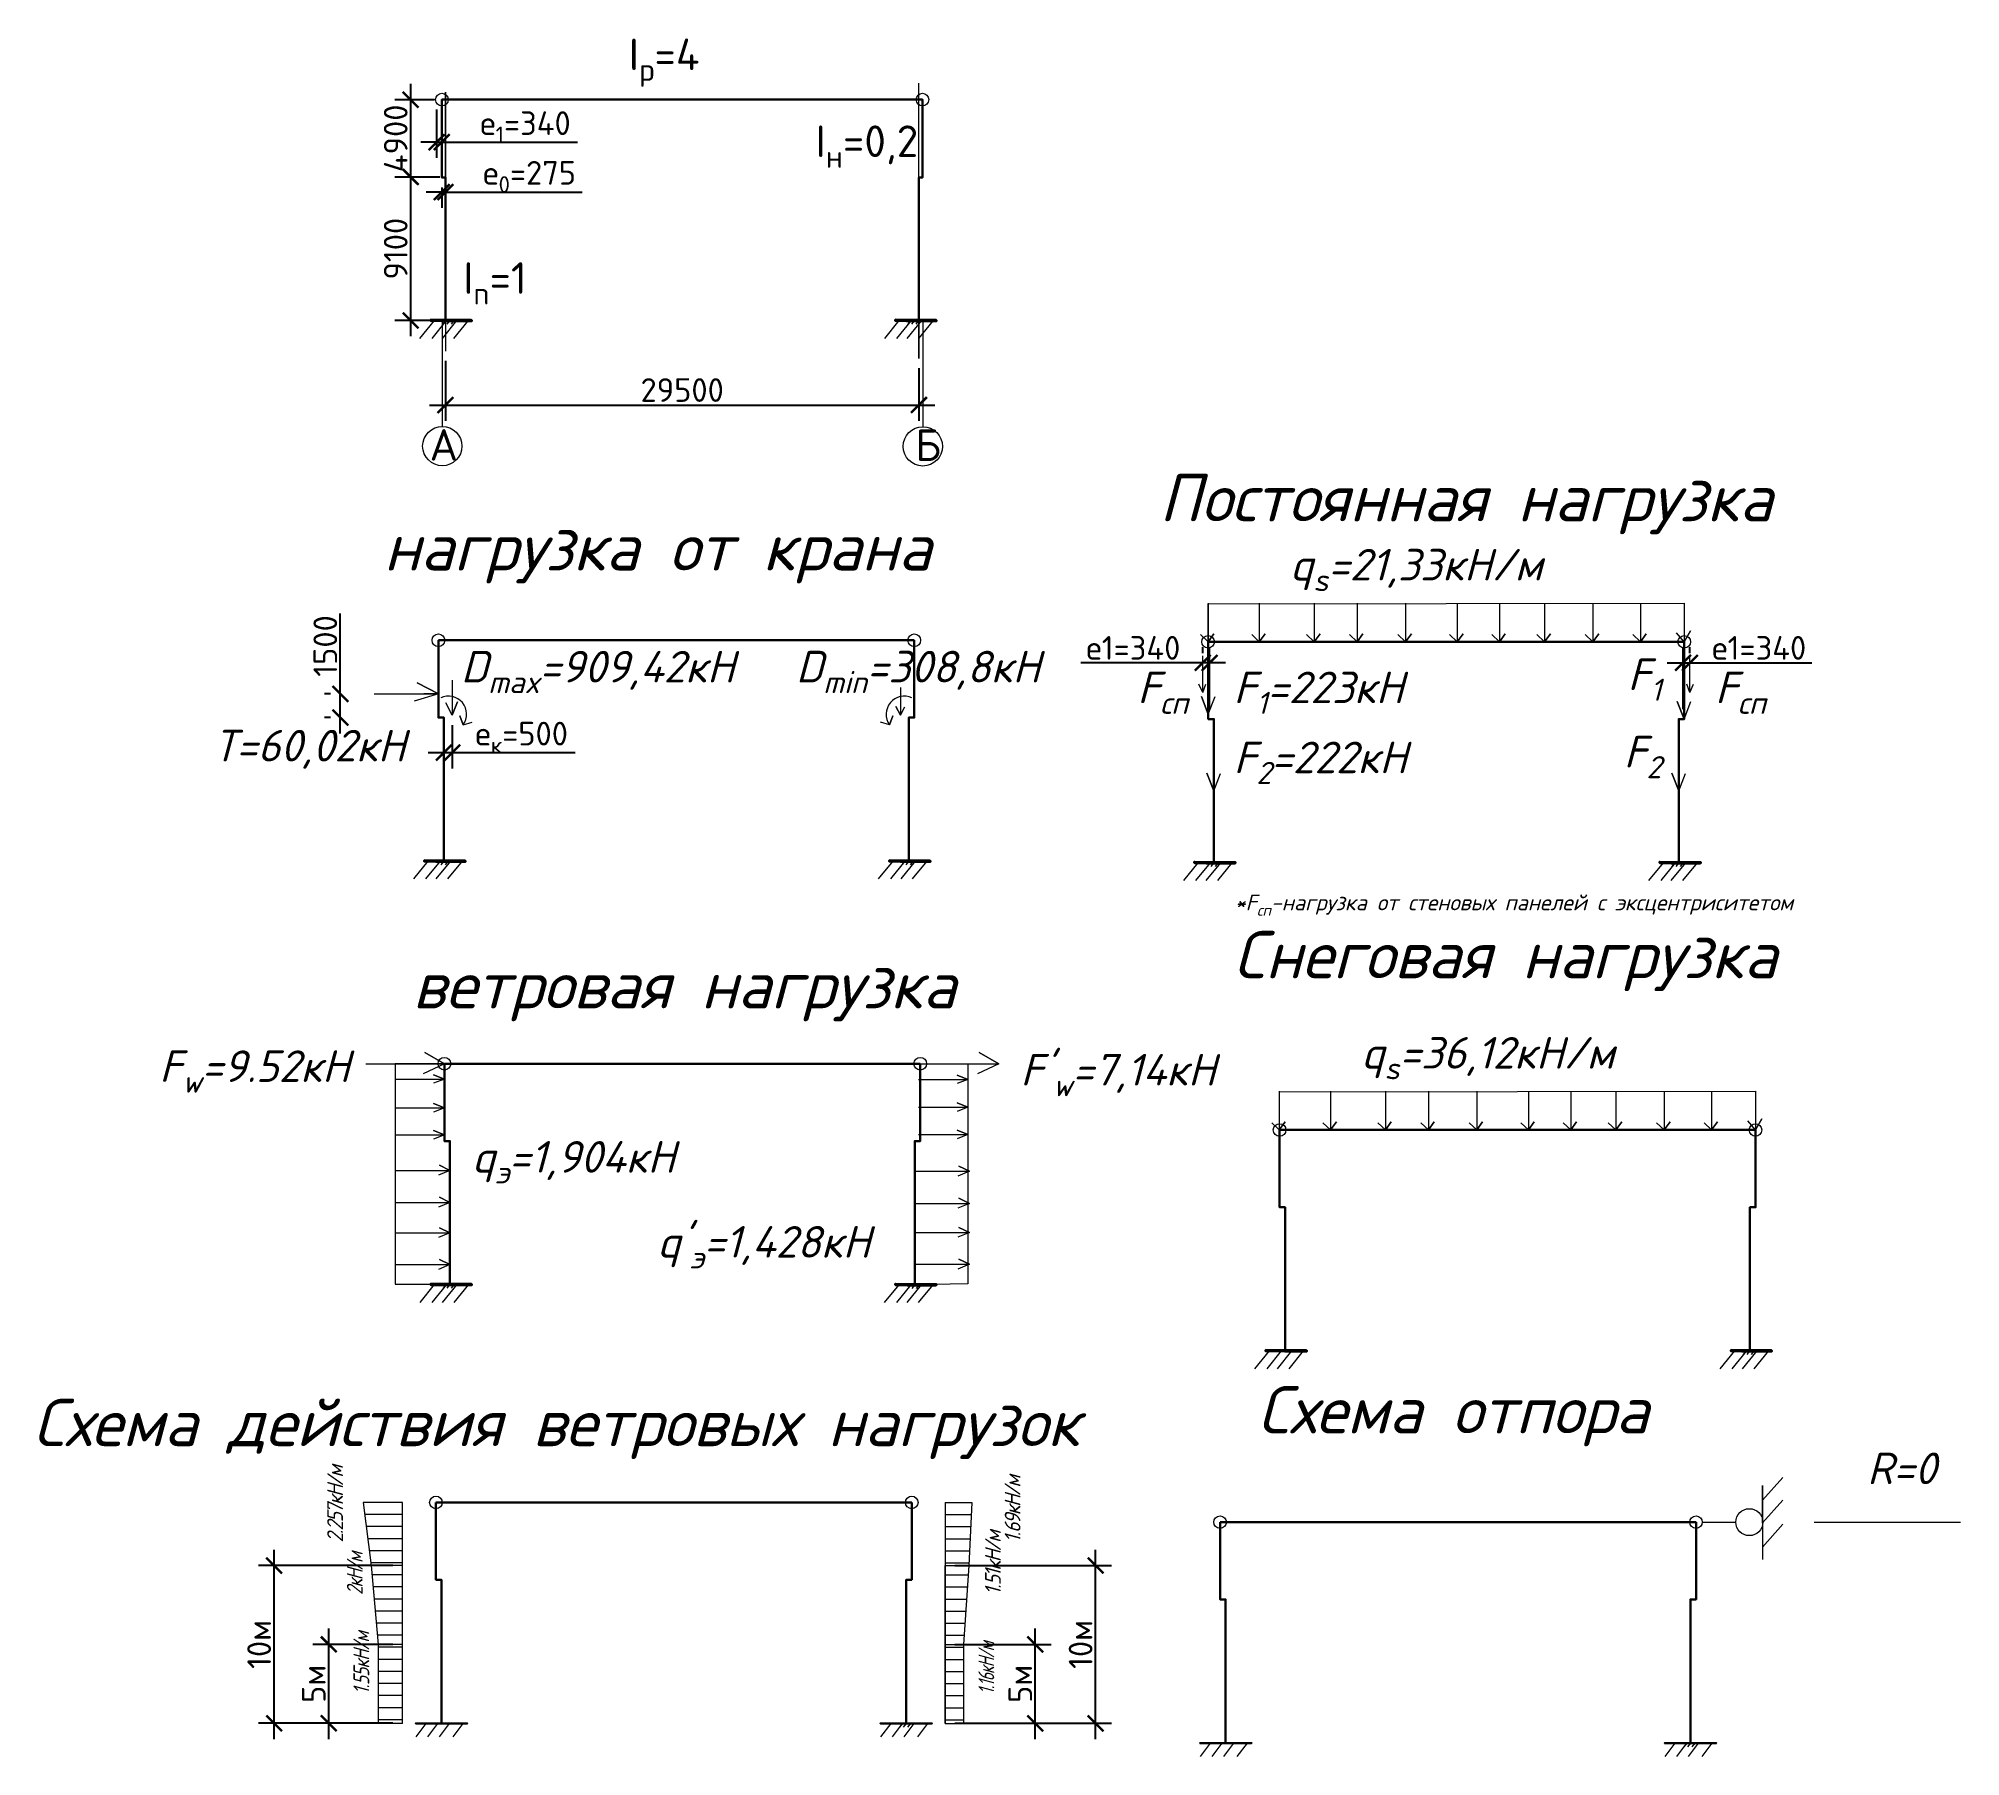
# Paper-space layout 'Лист2' of a CAD drawing. Header units: millimetres. Extents: x 156 to 620, y 8 to 344.
# Drawn here: x 156.2 to 277.9, y 7.8 to 116.6 of the extents above; entities that cross this region are included whole.
import ezdxf

# ---------------------------------------------------------------- set-up
doc = ezdxf.new("R2010")
doc.units = ezdxf.units.MM
doc.header["$LTSCALE"] = 0.5
doc.layers.add('размеры', color=7, linetype='Continuous')
for name, color, linetype, lineweight in [('ТОЛСТЫЕ', 1, 'Continuous', 50), ('ТОЛСТЫЕ3', 7, 'Continuous', 30), ('ТОНКИЕе', 7, 'Continuous', 5)]:
    doc.layers.add(name, color=color, linetype=linetype, lineweight=lineweight)
doc.styles.add('ГОСТ', font='isocpeur.ttf', dxfattribs={"height": 10})
doc.styles.add('Наклонный 5', font='isocpeur.ttf', dxfattribs={"oblique": 15, "height": 7})
doc.dimstyles.new('1.5', dxfattribs={"dimtxt": 1.5, "dimasz": 1, "dimexe": 1, "dimexo": 0.625, "dimgap": 0.2, "dimtad": 1, "dimdec": 0, "dimlfac": 100, "dimdsep": 46, "dimtxsty": 'ГОСТ', "dimblk1": 'ARCHTICK', "dimblk2": 'ARCHTICK', "dimsah": 1, "dimcen": 0, "dimdle": 1, "dimadec": 0, "dimazin": 0, "dimtfac": 0.75, "dimtdec": 0, "dimtmove": 0, "dimatfit": 3, "dimldrblk": 'ARCHTICK', "dimfxl": 1, "dimtolj": 1, "dimtzin": 0, "dimarcsym": 0})

psp = doc.layouts.new('Лист2')

# ---------------------------------------------------------------- texts
at = {"layer": 'ТОЛСТЫЕ', "color": 0, "char_height": 3, "attachment_point": 1, "style": 'Наклонный 5'}
for s, width, insert in [('Постоянная нагрузка', 55.97315, (227.162, 89.036)), (' нагрузка от крана', 55.97315, (176.125, 85.922)), ('Снеговая нагрузка', 55.97315, (231.871, 60.079)), (' ветровая нагрузка ', 81.23958, (177.945, 58.168)), (' Схема действия ветровых нагрузок', 81.23958, (153.903, 30.425)), ('Схема отпора', 81.23958, (233.396, 31.234))]:
    psp.add_mtext_dynamic_manual_height_columns(s, width=width, gutter_width=35, heights=[0], dxfattribs=dict(at, insert=insert))
at = {"layer": 'ТОНКИЕе', "color": 0, "lineweight": 0, "char_height": 2, "attachment_point": 1, "style": 'Наклонный 5'}
for s, width, insert in [('\\A1;{\\Q0;I\\H0.7x;\\S^ р;\\H1.42857x;=4}', 4.56492, (193.556, 116.637)), ('\\A1;{\\Q0;I\\H0.7x;\\S^ н;\\H1.42857x;=0,2}', 4.56492, (205.39, 111.131)), ('\\A1;{\\Q0;I\\H0.7x;\\S^ n;\\H1.42857x;=1}', 4.56492, (183.074, 102.46)), ('{\\Q0;А}', 0.65528, (180.935, 91.886)), ('{\\Q0;Б}', 0.65528, (211.701, 91.87))]:
    psp.add_mtext_dynamic_manual_height_columns(s, width=width, gutter_width=35, heights=[0], dxfattribs=dict(at, insert=insert))
at = {"layer": 'ТОНКИЕе', "color": 0, "style": 'Наклонный 5'}
for s, width, insert, char_height, attachment_point in [('\\A1;q{\\H0.7x;\\S^ s;}=21,33кН/м', 2.04333, (235.43, 84.293), 2, 1), ('\\A1;D{\\H0.7x;\\S^ max;}=909,42кН', 2.04333, (182.922, 77.829), 2, 1), ('\\A1;D{\\H0.7x;\\S^ min;}=308,8кН', 2.04333, (204.149, 77.832), 2, 1), ('\\A1;F{\\H0.7x;\\S^ 1;}', 2.04333, (256.841, 77.347), 2, 1), ('\\A1;F{\\H0.7x;\\S^ сп;}', 2.04333, (225.779, 76.515), 2, 1), ('\\A1;F{\\H0.7x;\\S^ 1;}=223кН', 2.04333, (231.876, 76.515), 2, 1), ('\\A1;F{\\H0.7x;\\S^ сп;}', 2.04333, (265.595, 76.515), 2, 3), ('\\A1;Т=60,02кН', 2.04333, (167.262, 72.823), 2, 1), ('\\A1;F{\\H0.7x;\\S^ 2;}=222кН', 2.04333, (231.876, 72.077), 2, 1), ('\\A1;F{\\H0.7x;\\S^ 2;}', 2.04333, (256.595, 72.439), 2, 1), ('\\A1;*F{\\H0.7x;\\S^ сп;}-нагрузка от стеновых панелей с эксцентриситетом', 47.00882, (231.953, 62.385), 1, 1), ('\\A1;F{\\H0.7x;\\S^ w;}=9.52кН', 2.04333, (163.814, 52.51), 2, 1), ("\\A1;F'{\\H0.7x;\\S^ w;}=7,14кН", 2.04333, (218.371, 52.283), 2, 1), ('\\A1;q{\\H0.7x;\\S^ s;}=36,12кН/м', 2.04333, (239.946, 53.356), 2, 1), ('\\A1;q{\\H0.7x;\\S^ э;}=1,904кН', 2.04333, (183.605, 46.762), 2, 1), ("\\A1;q'{\\H0.7x;\\S^ э;}=1,428кН", 2.04333, (195.344, 41.376), 2, 1), ('\\A1;R=0', 9.73447, (272.008, 27.018), 2, 1)]:
    psp.add_mtext_dynamic_manual_height_columns(s, width=width, gutter_width=35, heights=[0], dxfattribs=dict(at, insert=insert, char_height=char_height, attachment_point=attachment_point))
at = {"layer": 'ТОНКИЕе', "color": 0, "lineweight": 0, "char_height": 1, "rotation": 90, "style": 'Наклонный 5'}
for s, width, insert, attachment_point in [('\\pxt1;{\\W0.9;\\T0.85;2.257кН/м}', 2.90832, (174.449, 21.323), 1), ('\\pxt1;{\\W0.9;\\T0.85;1.69кН/м}', 2.90832, (218.372, 21.323), 7), ('{\\W0.9;\\T0.8;1.51кН/м}', 2.90832, (217.126, 18.002), 7), ('{\\W0.8;\\T0.8;2кН/м}', 2.90832, (175.695, 18.002), 1), ('{\\W0.8;\\T0.9;1.55кН/м}', 5.15501, (176.113, 11.709), 1), ('{\\W0.7;\\T0.9;1.16кН/м}', 2.90832, (216.708, 11.709), 7)]:
    psp.add_mtext_dynamic_manual_height_columns(s, width=width, gutter_width=35, heights=[0], dxfattribs=dict(at, insert=insert, attachment_point=attachment_point))

# ---------------------------------------------------------------- blocks, each defined once
blk = doc.blocks.new('_ArchTick')
at = {"color": 0, "linetype": 'ByBlock', "const_width": 0.15}
blk.add_lwpolyline([(-0.5, -0.5), (0.5, 0.5)], dxfattribs=at)
blk = doc.blocks.new('*D637')
at = {"layer": 'Defpoints', "color": 0, "lineweight": 0, "transparency": 16777216}
for p in [(181.94, 96.83), (211.94, 96.37), (211.94, 93.41)]:
    blk.add_point(p, dxfattribs=at)
at = {"layer": 'размеры', "color": 0, "lineweight": -2, "transparency": 16777216}
for p, q in [((181.94, 96.21), (181.94, 92.41)), ((211.94, 95.74), (211.94, 92.41)), ((180.94, 93.41), (212.94, 93.41))]:
    blk.add_line(p, q, dxfattribs=at)
at = {"layer": 'размеры', "color": 0, "lineweight": -2, "transparency": 16777216, "rotation": 180}
blk.add_blockref('_ArchTick', (181.94, 93.41), dxfattribs=at)
at = {"layer": 'размеры', "color": 0, "lineweight": -2, "transparency": 16777216}
blk.add_blockref('_ArchTick', (211.94, 93.41), dxfattribs=at)
at = {"layer": 'размеры', "color": 0, "transparency": 16777216, "insert": (196.94, 94.36), "char_height": 1.5, "attachment_point": 5, "style": 'ГОСТ'}
blk.add_mtext('\\A1;29500', dxfattribs=at)
blk = doc.blocks.new('*D635')
at = {"layer": 'Defpoints', "color": 0, "lineweight": 0, "transparency": 16777216}
for p in [(179.74, 107.86), (182.21, 107.86), (182.21, 98.77)]:
    blk.add_point(p, dxfattribs=at)
at = {"layer": 'размеры', "color": 0, "lineweight": -2, "transparency": 16777216}
for p, q in [((179.74, 97.77), (179.74, 108.86)), ((181.59, 107.86), (178.74, 107.86)), ((181.59, 98.77), (178.74, 98.77))]:
    blk.add_line(p, q, dxfattribs=at)
for p, rotation in [((179.74, 107.86), 90), ((179.74, 98.77), 270)]:
    blk.add_blockref('_ArchTick', p, dxfattribs=dict(at, rotation=rotation))
at = {"layer": 'размеры', "color": 0, "transparency": 16777216, "insert": (178.79, 103.32), "char_height": 1.5, "attachment_point": 5, "rotation": 90, "style": 'ГОСТ'}
blk.add_mtext('\\A1;9100', dxfattribs=at)
blk = doc.blocks.new('*D638')
at = {"layer": 'Defpoints', "color": 0, "lineweight": 0, "transparency": 16777216}
for p in [(179.74, 112.76), (181.86, 112.76), (179.74, 107.86)]:
    blk.add_point(p, dxfattribs=at)
at = {"layer": 'размеры', "color": 0, "lineweight": -2, "transparency": 16777216}
for p, q in [((179.74, 106.86), (179.74, 113.76)), ((181.24, 112.76), (178.74, 112.76)), ((179.11, 107.86), (178.74, 107.86))]:
    blk.add_line(p, q, dxfattribs=at)
for p, rotation in [((179.74, 112.76), 90), ((179.74, 107.86), 270)]:
    blk.add_blockref('_ArchTick', p, dxfattribs=dict(at, rotation=rotation))
at = {"layer": 'размеры', "color": 0, "transparency": 16777216, "insert": (178.79, 110.31), "char_height": 1.5, "attachment_point": 5, "rotation": 90, "style": 'ГОСТ'}
blk.add_mtext('\\A1;4900', dxfattribs=at)
blk = doc.blocks.new('*D639')
at = {"layer": 'Defpoints', "color": 0, "lineweight": 0, "transparency": 16777216}
for p in [(181.71, 107.82), (181.94, 107.82), (181.94, 106.91)]:
    blk.add_point(p, dxfattribs=at)
at = {"layer": 'размеры', "color": 0, "lineweight": -2, "transparency": 16777216}
for p, q in [((181.71, 107.2), (181.71, 105.91)), ((181.94, 107.2), (181.94, 105.91)), ((181.71, 106.91), (180.71, 106.91)), ((181.71, 106.91), (181.94, 106.91)), ((181.94, 106.91), (190.6, 106.91))]:
    blk.add_line(p, q, dxfattribs=at)
blk.add_blockref('_ArchTick', (181.71, 106.91), dxfattribs=at)
at = {"layer": 'размеры', "color": 0, "lineweight": -2, "transparency": 16777216, "rotation": 180}
blk.add_blockref('_ArchTick', (181.94, 106.91), dxfattribs=at)
at = {"layer": 'размеры', "color": 0, "lineweight": 0, "transparency": 16777216, "insert": (187.27, 107.87), "char_height": 1.5, "attachment_point": 5, "style": 'ГОСТ'}
blk.add_mtext('\\A1;е{\\H0.7x;\\S^ 0;}=275', dxfattribs=at)
blk = doc.blocks.new('*D640')
at = {"layer": 'Defpoints', "color": 0, "transparency": 16777216}
for p in [(181.38, 112.76), (181.71, 112.76), (181.38, 110.07)]:
    blk.add_point(p, dxfattribs=at)
at = {"layer": 'размеры', "color": 0, "lineweight": -2, "transparency": 16777216}
for p, q in [((181.38, 112.14), (181.38, 109.07)), ((181.71, 112.14), (181.71, 109.07)), ((181.38, 110.07), (180.38, 110.07)), ((181.38, 110.07), (181.71, 110.07)), ((181.71, 110.07), (190.31, 110.07))]:
    blk.add_line(p, q, dxfattribs=at)
blk.add_blockref('_ArchTick', (181.38, 110.07), dxfattribs=at)
at = {"layer": 'размеры', "color": 0, "lineweight": -2, "transparency": 16777216, "rotation": 180}
blk.add_blockref('_ArchTick', (181.71, 110.07), dxfattribs=at)
at = {"layer": 'размеры', "color": 0, "lineweight": 0, "transparency": 16777216, "insert": (187.01, 111.02), "char_height": 1.5, "attachment_point": 5, "style": 'ГОСТ'}
blk.add_mtext('\\A1;е{\\H0.7x;\\S^ 1;}=340', dxfattribs=at)
blk = doc.blocks.new('*D636')
at = {"layer": 'Defpoints', "color": 0, "lineweight": 0, "transparency": 16777216}
for p in [(175.28, 75.1), (175.28, 75.1), (175.28, 73.6)]:
    blk.add_point(p, dxfattribs=at)
at = {"layer": 'размеры', "color": 0, "lineweight": -2, "transparency": 16777216}
for p, q in [((175.28, 75.1), (175.28, 80.19)), ((174.65, 75.1), (174.28, 75.1)), ((175.28, 72.6), (175.28, 75.1)), ((174.65, 73.6), (174.28, 73.6))]:
    blk.add_line(p, q, dxfattribs=at)
for p, rotation in [((175.28, 75.1), 90), ((175.28, 73.6), 270)]:
    blk.add_blockref('_ArchTick', p, dxfattribs=dict(at, rotation=rotation))
at = {"layer": 'размеры', "color": 0, "lineweight": 0, "transparency": 16777216, "insert": (174.33, 78.14), "char_height": 1.5, "attachment_point": 5, "rotation": 90, "style": 'ГОСТ'}
blk.add_mtext('\\A1;1500', dxfattribs=at)
blk = doc.blocks.new('*D641')
at = {"layer": 'Defpoints', "color": 0, "lineweight": 0, "transparency": 16777216}
for p in [(181.84, 73.6), (182.37, 73.74), (182.37, 71.38)]:
    blk.add_point(p, dxfattribs=at)
at = {"layer": 'размеры', "color": 0, "lineweight": -2, "transparency": 16777216}
for p, q in [((182.37, 73.12), (182.37, 70.38)), ((181.84, 72.98), (181.84, 70.38)), ((180.84, 71.38), (182.37, 71.38)), ((182.37, 71.38), (190.17, 71.38))]:
    blk.add_line(p, q, dxfattribs=at)
at = {"layer": 'размеры', "color": 0, "lineweight": -2, "transparency": 16777216, "rotation": 180}
blk.add_blockref('_ArchTick', (181.84, 71.38), dxfattribs=at)
at = {"layer": 'размеры', "color": 0, "lineweight": -2, "transparency": 16777216}
blk.add_blockref('_ArchTick', (182.37, 71.38), dxfattribs=at)
at = {"layer": 'размеры', "color": 0, "lineweight": 0, "transparency": 16777216, "insert": (186.77, 72.33), "char_height": 1.5, "attachment_point": 5, "style": 'ГОСТ'}
blk.add_mtext('\\A1;е{\\H0.7x;\\S^ к;}=500', dxfattribs=at)
blk = doc.blocks.new('*D642')
at = {"layer": 'Defpoints', "color": 0, "lineweight": 0, "transparency": 16777216}
for p in [(174.55, 14.86), (179.23, 14.86), (179.23, 9.86)]:
    blk.add_point(p, dxfattribs=at)
at = {"layer": 'размеры', "color": 0, "lineweight": -2, "transparency": 16777216}
for p, q in [((174.55, 8.86), (174.55, 15.86)), ((178.6, 14.86), (173.55, 14.86)), ((178.6, 9.86), (173.55, 9.86))]:
    blk.add_line(p, q, dxfattribs=at)
for p, rotation in [((174.55, 14.86), 90), ((174.55, 9.86), 270)]:
    blk.add_blockref('_ArchTick', p, dxfattribs=dict(at, rotation=rotation))
at = {"layer": 'размеры', "color": 0, "lineweight": 0, "transparency": 16777216, "insert": (173.6, 12.36), "char_height": 1.5, "attachment_point": 5, "rotation": 90, "style": 'ГОСТ'}
blk.add_mtext('\\A1;5м', dxfattribs=at)
blk = doc.blocks.new('*D643')
at = {"layer": 'Defpoints', "color": 0, "lineweight": 0, "transparency": 16777216}
for p in [(171.09, 19.86), (179.23, 19.86), (179.23, 9.86)]:
    blk.add_point(p, dxfattribs=at)
at = {"layer": 'размеры', "color": 0, "lineweight": -2, "transparency": 16777216}
for p, q in [((171.09, 8.86), (171.09, 20.86)), ((178.6, 19.86), (170.09, 19.86)), ((178.6, 9.86), (170.09, 9.86))]:
    blk.add_line(p, q, dxfattribs=at)
for p, rotation in [((171.09, 19.86), 90), ((171.09, 9.86), 270)]:
    blk.add_blockref('_ArchTick', p, dxfattribs=dict(at, rotation=rotation))
at = {"layer": 'размеры', "color": 0, "lineweight": 0, "transparency": 16777216, "insert": (170.14, 14.86), "char_height": 1.5, "attachment_point": 5, "rotation": 90, "style": 'ГОСТ'}
blk.add_mtext('\\A1;10м', dxfattribs=at)
blk = doc.blocks.new('*D644')
at = {"layer": 'Defpoints', "color": 0, "lineweight": 0, "transparency": 16777216}
for p in [(213.59, 14.86), (219.31, 14.86), (213.59, 9.86)]:
    blk.add_point(p, dxfattribs=at)
at = {"layer": 'размеры', "color": 0, "lineweight": -2, "transparency": 16777216}
for p, q in [((219.31, 8.86), (219.31, 15.86)), ((214.22, 14.86), (220.31, 14.86)), ((214.22, 9.86), (220.31, 9.86))]:
    blk.add_line(p, q, dxfattribs=at)
for p, rotation in [((219.31, 14.86), 90), ((219.31, 9.86), 270)]:
    blk.add_blockref('_ArchTick', p, dxfattribs=dict(at, rotation=rotation))
at = {"layer": 'размеры', "color": 0, "lineweight": 0, "transparency": 16777216, "insert": (218.36, 12.36), "char_height": 1.5, "attachment_point": 5, "rotation": 90, "style": 'ГОСТ'}
blk.add_mtext('\\A1;5м', dxfattribs=at)
blk = doc.blocks.new('*D645')
at = {"layer": 'Defpoints', "color": 0, "lineweight": 0, "transparency": 16777216}
for p in [(213.59, 19.86), (223.13, 19.86), (213.59, 9.86)]:
    blk.add_point(p, dxfattribs=at)
at = {"layer": 'размеры', "color": 0, "lineweight": -2, "transparency": 16777216}
for p, q in [((223.13, 8.86), (223.13, 20.86)), ((214.22, 19.86), (224.13, 19.86)), ((214.22, 9.86), (224.13, 9.86))]:
    blk.add_line(p, q, dxfattribs=at)
for p, rotation in [((223.13, 19.86), 90), ((223.13, 9.86), 270)]:
    blk.add_blockref('_ArchTick', p, dxfattribs=dict(at, rotation=rotation))
at = {"layer": 'размеры', "color": 0, "lineweight": 0, "transparency": 16777216, "insert": (222.18, 14.86), "char_height": 1.5, "attachment_point": 5, "rotation": 90, "style": 'ГОСТ'}
blk.add_mtext('\\A1;10м', dxfattribs=at)
blk = doc.blocks.new('*D675')
at = {"layer": 'Defpoints', "color": 0, "transparency": 16777216}
for p in [(229.92, 77.07), (229.92, 77.07), (230.35, 73.5)]:
    blk.add_point(p, dxfattribs=at)
at = {"layer": 'размеры', "color": 0, "lineweight": -2, "transparency": 16777216}
for p, q in [((229.92, 77.69), (229.92, 78.07)), ((230.35, 74.13), (230.35, 78.07)), ((229.92, 77.07), (222.19, 77.07)), ((231.35, 77.07), (229.92, 77.07))]:
    blk.add_line(p, q, dxfattribs=at)
at = {"layer": 'размеры', "color": 0, "lineweight": -2, "transparency": 16777216, "rotation": 180}
blk.add_blockref('_ArchTick', (229.92, 77.07), dxfattribs=at)
at = {"layer": 'размеры', "color": 0, "lineweight": -2, "transparency": 16777216}
blk.add_blockref('_ArchTick', (230.35, 77.07), dxfattribs=at)
at = {"layer": 'размеры', "color": 0, "lineweight": 9, "transparency": 16777216, "insert": (225.52, 78.02), "char_height": 1.5, "attachment_point": 5, "style": 'ГОСТ'}
blk.add_mtext('\\A1;е1=340', dxfattribs=at)
blk = doc.blocks.new('*D676')
at = {"layer": 'Defpoints', "color": 0, "transparency": 16777216}
for p in [(260.78, 77.07), (260.78, 77.07), (260.35, 73.5)]:
    blk.add_point(p, dxfattribs=at)
at = {"layer": 'размеры', "color": 0, "lineweight": -2, "transparency": 16777216}
for p, q in [((260.35, 74.13), (260.35, 78.07)), ((260.78, 77.69), (260.78, 78.07)), ((259.35, 77.07), (260.78, 77.07)), ((260.78, 77.07), (268.51, 77.07))]:
    blk.add_line(p, q, dxfattribs=at)
at = {"layer": 'размеры', "color": 0, "lineweight": -2, "transparency": 16777216, "rotation": 180}
blk.add_blockref('_ArchTick', (260.35, 77.07), dxfattribs=at)
at = {"layer": 'размеры', "color": 0, "lineweight": -2, "transparency": 16777216}
blk.add_blockref('_ArchTick', (260.78, 77.07), dxfattribs=at)
at = {"layer": 'размеры', "color": 0, "lineweight": 9, "transparency": 16777216, "insert": (265.17, 78.02), "char_height": 1.5, "attachment_point": 5, "style": 'ГОСТ'}
blk.add_mtext('\\A1;е1=340', dxfattribs=at)

# ---------------------------------------------------------------- dimensions: what is measured, and where the dimension line sits
at = {"layer": 'размеры', "color": 0}
for base, p1, p2, text, picture, middle in [((179.735, 112.765), (179.735, 107.865), (181.864, 112.765), '4900', '*D638', (178.785, 110.315)), ((179.735, 107.865), (182.214, 98.766), (182.214, 107.865), '9100', '*D635', (178.785, 103.315))]:
    dim = psp.add_linear_dim(base=base, p1=p1, p2=p2, angle=90, text=text, dimstyle='1.5', dxfattribs=at)
    dim.commit()
    dim.dimension.update_dxf_attribs({"geometry": picture, "text_midpoint": middle})
at = {"layer": 'размеры', "color": 0, "lineweight": 0}
dim = psp.add_linear_dim(base=(181.379, 110.072), p1=(181.714, 112.765), p2=(181.379, 112.765), text='е{\\H0.7x;\\S^ 1;}=340', dimstyle='1.5', dxfattribs=at)
dim.commit()
dim.dimension.update_dxf_attribs({"geometry": '*D640', "text_midpoint": (187.014, 110.072), "dimtype": 160})
for base, p1, p2, text, picture, middle in [((181.939, 106.914), (181.714, 107.823), (181.939, 107.823), 'е{\\H0.7x;\\S^ 0;}=275', '*D639', (187.271, 107.873)), ((182.372, 71.379), (181.844, 73.601), (182.372, 73.744), 'е{\\H0.7x;\\S^ к;}=500', '*D641', (186.77, 72.329))]:
    dim = psp.add_linear_dim(base=base, p1=p1, p2=p2, text=text, dimstyle='1.5', dxfattribs=at)
    dim.commit()
    dim.dimension.update_dxf_attribs({"geometry": picture, "text_midpoint": middle})
at = {"layer": 'размеры', "color": 0}
dim = psp.add_linear_dim(base=(211.939, 93.411), p1=(181.939, 96.831), p2=(211.939, 96.368), text='29500', dimstyle='1.5', dxfattribs=at)
dim.commit()
dim.dimension.update_dxf_attribs({"geometry": '*D637', "text_midpoint": (196.939, 94.361)})
at = {"layer": 'размеры', "color": 0, "lineweight": 0}
for base, p1, p2, text, picture, middle in [((175.28, 75.101), (175.28, 73.601), (175.28, 75.101), '1500', '*D636', (174.33, 78.143)), ((171.087, 19.858), (179.226, 9.858), (179.226, 19.858), '10м', '*D643', (170.137, 14.858)), ((174.548, 14.858), (179.226, 9.858), (179.226, 14.858), '5м', '*D642', (173.598, 12.358))]:
    dim = psp.add_linear_dim(base=base, p1=p1, p2=p2, angle=90, text=text, dimstyle='1.5', dxfattribs=at)
    dim.commit()
    dim.dimension.update_dxf_attribs({"geometry": picture, "text_midpoint": middle})
at = {"layer": 'размеры', "color": 0, "lineweight": 9}
dim = psp.add_linear_dim(base=(229.917, 77.067), p1=(230.347, 73.501), p2=(229.917, 77.067), text='е1=340', dimstyle='1.5', dxfattribs=at)
dim.commit()
dim.dimension.update_dxf_attribs({"geometry": '*D675', "text_midpoint": (225.524, 77.067), "dimtype": 160})
dim = psp.add_linear_dim(base=(260.777, 77.067), p1=(260.347, 73.501), p2=(260.777, 77.067), angle=180, text='е1=340', dimstyle='1.5', dxfattribs=at)
dim.commit()
dim.dimension.update_dxf_attribs({"geometry": '*D676', "text_midpoint": (265.17, 77.067), "dimtype": 160})
at = {"layer": 'размеры', "color": 0, "lineweight": 0}
for base, p2, text, picture, middle in [((223.131, 19.858), (213.595, 19.858), '10м', '*D645', (223.131, 14.858)), ((219.313, 14.858), (213.595, 14.858), '5м', '*D644', (219.313, 12.358))]:
    dim = psp.add_linear_dim(base=base, p1=(213.595, 9.858), p2=p2, angle=90, text=text, dimstyle='1.5', dxfattribs=at)
    dim.commit()
    dim.dimension.update_dxf_attribs({"geometry": picture, "text_midpoint": middle, "dimtype": 160})

# ---------------------------------------------------------------- linework, layer by layer
at = {"layer": 'ТОЛСТЫЕ', "color": 0}
for points in [[(182.235, 98.765), (181.022, 98.781), (183.575, 98.765), (182.214, 98.765)], [(182.214, 98.765), (181.731, 98.765), (182.654, 98.765), (182.192, 98.765)], [(211.685, 98.765), (210.472, 98.781), (213.025, 98.765), (211.664, 98.765)], [(211.664, 98.763), (211.181, 98.763), (212.104, 98.763), (211.642, 98.763)], [(181.844, 64.501), (180.631, 64.517), (183.185, 64.501), (181.823, 64.501)], [(181.844, 64.501), (181.362, 64.501), (182.284, 64.501), (181.823, 64.501)], [(211.294, 64.5), (210.081, 64.516), (212.635, 64.5), (211.273, 64.5)], [(211.294, 64.5), (210.812, 64.5), (211.734, 64.5), (211.273, 64.5)], [(230.622, 64.401), (229.409, 64.418), (231.963, 64.401), (230.601, 64.401)], [(230.622, 64.401), (230.139, 64.401), (231.062, 64.401), (230.601, 64.401)], [(260.093, 64.401), (258.88, 64.418), (261.434, 64.401), (260.072, 64.401)], [(260.072, 64.4), (259.589, 64.4), (260.512, 64.4), (260.051, 64.4)], [(182.244, 37.662), (181.031, 37.679), (183.585, 37.662), (182.223, 37.662)], [(182.223, 37.662), (181.74, 37.662), (182.663, 37.662), (182.202, 37.662)], [(211.673, 37.661), (210.46, 37.678), (213.014, 37.661), (211.652, 37.661)], [(211.673, 37.661), (211.19, 37.661), (212.113, 37.661), (211.652, 37.661)], [(235.138, 33.464), (233.924, 33.48), (236.478, 33.464), (235.116, 33.464)], [(264.609, 33.464), (263.396, 33.48), (265.949, 33.464), (264.588, 33.464)], [(264.588, 33.463), (264.105, 33.463), (265.028, 33.463), (264.566, 33.463)]]:
    psp.add_lwpolyline(points, dxfattribs=at)
at = {"layer": 'ТОЛСТЫЕ', "color": 0, "lineweight": 30}
for points in [[(181.686, 9.858), (180.057, 9.858), (183.332, 9.858), (181.664, 9.858)], [(211.126, 9.856), (209.498, 9.856), (212.773, 9.856), (211.105, 9.856)], [(211.136, 9.856), (210.653, 9.856), (211.576, 9.856), (211.114, 9.856)], [(231.369, 8.609), (229.741, 8.609), (233.016, 8.609), (231.348, 8.609)], [(260.81, 8.608), (259.182, 8.608), (262.457, 8.608), (260.789, 8.608)], [(260.819, 8.608), (260.337, 8.608), (261.259, 8.608), (260.798, 8.608)]]:
    psp.add_lwpolyline(points, dxfattribs=at)
at = {"layer": 'ТОЛСТЫЕ3', "color": 0}
for points in [[(181.864, 112.765), (212.014, 112.765)], [(181.844, 64.501), (181.844, 73.601), (181.769, 73.601), (181.844, 73.601), (181.569, 73.601), (181.494, 73.601), (181.494, 78.501)], [(181.494, 78.501), (211.644, 78.501)], [(211.294, 64.501), (211.294, 73.601), (211.369, 73.601), (211.294, 73.601), (211.569, 73.601), (211.644, 73.601), (211.644, 78.501)], [(230.622, 64.401), (230.622, 73.501), (230.547, 73.501), (230.622, 73.501), (230.347, 73.501), (230.272, 73.501), (230.272, 78.401)], [(230.272, 78.401), (260.422, 78.401)], [(260.072, 64.401), (260.072, 73.501), (260.147, 73.501), (260.072, 73.501), (260.347, 73.501), (260.422, 73.501), (260.422, 78.401)], [(182.223, 37.662), (182.223, 46.762), (182.148, 46.762), (182.223, 46.762), (181.948, 46.762), (181.873, 46.762), (181.873, 51.662)], [(181.873, 51.662), (212.023, 51.662)], [(211.673, 37.662), (211.673, 46.762), (211.748, 46.762), (211.673, 46.762), (211.948, 46.762), (212.023, 46.762), (212.023, 51.662)], [(235.138, 33.464), (235.138, 42.564), (235.063, 42.564), (235.138, 42.564), (234.863, 42.564), (234.788, 42.564), (234.788, 47.464)], [(234.788, 47.464), (264.938, 47.464)], [(264.588, 33.464), (264.588, 42.564), (264.663, 42.564), (264.588, 42.564), (264.863, 42.564), (264.938, 42.564), (264.938, 47.464)], [(181.686, 9.858), (181.686, 18.958), (181.611, 18.958), (181.686, 18.958), (181.411, 18.958), (181.336, 18.958), (181.336, 23.858)], [(181.336, 23.858), (211.486, 23.858)], [(211.136, 9.858), (211.136, 18.958), (211.211, 18.958), (211.136, 18.958), (211.411, 18.958), (211.486, 18.958), (211.486, 23.858)], [(231.369, 8.609), (231.369, 17.709), (231.294, 17.709), (231.369, 17.709), (231.094, 17.709), (231.019, 17.709), (231.019, 22.609)], [(231.019, 22.609), (261.169, 22.609)], [(260.819, 8.609), (260.819, 17.709), (260.894, 17.709), (260.819, 17.709), (261.094, 17.709), (261.169, 17.709), (261.169, 22.609)]]:
    psp.add_lwpolyline(points, dxfattribs=at)
at = {"layer": 'ТОНКИЕе', "color": 0}
for points in [[(211.939, 98.765), (211.939, 96.368), (211.939, 113.819)], [(182.214, 98.765), (181.939, 98.765), (181.939, 113.228), (181.939, 96.831)], [(181.225, 98.765), (180.303, 97.637)], [(181.994, 98.765), (181.071, 97.637)], [(182.648, 98.765), (181.725, 97.637)], [(181.972, 98.765), (181.781, 98.531)], [(182.213, 98.765), (182.022, 98.531)], [(182.487, 98.765), (182.296, 98.531)], [(183.383, 98.765), (182.461, 97.637)], [(210.675, 98.765), (209.753, 97.637)], [(211.444, 98.765), (210.521, 97.637)], [(212.098, 98.765), (211.175, 97.637)], [(211.422, 98.763), (211.231, 98.53)], [(211.663, 98.763), (211.472, 98.53)], [(211.937, 98.763), (211.746, 98.53)], [(212.833, 98.765), (211.911, 97.637)], [(230.255, 80.853), (230.255, 78.401), (230.627, 78.916), (230.255, 78.401), (229.771, 78.86)], [(230.272, 78.401), (230.272, 80.81), (260.422, 80.858), (260.422, 78.401), (260.826, 79.102), (260.422, 78.401), (259.933, 78.971)], [(233.503, 80.853), (233.503, 78.401), (233.875, 78.916), (233.503, 78.401), (233.019, 78.86)], [(236.978, 80.853), (236.978, 78.401), (237.351, 78.916), (236.978, 78.401), (236.495, 78.86)], [(239.697, 80.853), (239.697, 78.401), (240.07, 78.916), (239.697, 78.401), (239.214, 78.86)], [(242.763, 80.853), (242.763, 78.401), (243.135, 78.916), (242.763, 78.401), (242.279, 78.86)], [(246.037, 80.853), (246.037, 78.401), (246.409, 78.916), (246.037, 78.401), (245.553, 78.86)], [(248.716, 80.853), (248.716, 78.401), (249.088, 78.916), (248.716, 78.401), (248.232, 78.86)], [(251.573, 80.853), (251.573, 78.401), (251.945, 78.916), (251.573, 78.401), (251.089, 78.86)], [(254.639, 80.853), (254.639, 78.401), (255.011, 78.916), (254.639, 78.401), (254.155, 78.86)], [(257.645, 80.853), (257.645, 78.401), (258.017, 78.916), (257.645, 78.401), (257.161, 78.86)], [(230.272, 78.139), (230.272, 73.818), (229.833, 74.945), (230.272, 73.818), (230.699, 74.931)], [(229.917, 75.193), (229.917, 77.517)], [(260.422, 77.823), (260.422, 73.501), (259.983, 74.629), (260.422, 73.501), (260.849, 74.615)], [(260.777, 75.193), (260.777, 77.517)], [(177.436, 75.101), (181.494, 75.101), (180.147, 75.803), (181.494, 75.101), (179.968, 74.64)], [(182.372, 75.976), (182.372, 73.744), (182.698, 74.601), (182.372, 73.744), (181.961, 74.534)], [(210.766, 75.51), (210.766, 73.744), (210.465, 74.307), (210.766, 73.744), (211.043, 74.276)], [(229.917, 75.193), (229.675, 75.718)], [(229.917, 75.193), (230.117, 75.712)], [(260.777, 75.193), (260.577, 75.712)], [(260.777, 75.193), (261.019, 75.718)], [(183.063, 73.146), (182.848, 73.721), (183.063, 73.146), (183.638, 73.32)], [(210.076, 73.146), (210.29, 73.721), (210.076, 73.146), (209.5, 73.32)], [(230.622, 73.273), (230.622, 68.951), (230.183, 70.079), (230.622, 68.951), (231.049, 70.065)], [(260.072, 73.273), (260.072, 68.951), (259.633, 70.079), (260.072, 68.951), (260.499, 70.065)], [(180.835, 64.501), (179.912, 63.373)], [(181.603, 64.501), (180.681, 63.373)], [(182.257, 64.501), (181.335, 63.373)], [(181.603, 64.501), (181.412, 64.268)], [(181.843, 64.501), (181.652, 64.268)], [(182.118, 64.501), (181.927, 64.268)], [(182.992, 64.501), (182.07, 63.373)], [(210.285, 64.5), (209.362, 63.372)], [(211.053, 64.5), (210.131, 63.372)], [(211.707, 64.5), (210.785, 63.372)], [(211.053, 64.5), (210.862, 64.266)], [(211.293, 64.5), (211.102, 64.266)], [(211.568, 64.5), (211.377, 64.266)], [(212.442, 64.5), (211.52, 63.372)], [(229.613, 64.401), (228.69, 63.274)], [(230.381, 64.401), (229.458, 63.274)], [(231.035, 64.401), (230.112, 63.274)], [(230.381, 64.401), (230.19, 64.168)], [(230.621, 64.401), (230.43, 64.168)], [(230.895, 64.401), (230.705, 64.168)], [(231.77, 64.401), (230.848, 63.274)], [(259.084, 64.401), (258.162, 63.274)], [(259.852, 64.401), (258.93, 63.274)], [(260.506, 64.401), (259.584, 63.274)], [(259.831, 64.4), (259.64, 64.167)], [(260.071, 64.4), (259.88, 64.167)], [(260.345, 64.4), (260.155, 64.167)], [(261.242, 64.401), (260.319, 63.274)], [(181.873, 51.662), (180.64, 52.379), (181.873, 51.662), (180.526, 51.028)], [(216.992, 51.662), (215.759, 52.379), (216.992, 51.662), (215.645, 51.028)], [(176.904, 51.662), (181.873, 51.662)], [(181.873, 51.662), (178.75, 51.662), (178.75, 37.69), (181.74, 37.69)], [(181.911, 46.762), (181.911, 51.662)], [(212.002, 51.664), (215.044, 51.661), (215.044, 37.708), (211.652, 37.661)], [(212.023, 51.662), (216.992, 51.662)], [(178.75, 50.692), (181.873, 50.692)], [(181.873, 50.692), (181.183, 50.967), (181.873, 50.692), (181.183, 50.422)], [(211.921, 50.671), (215.044, 50.671)], [(215.044, 50.671), (214.354, 50.946), (215.044, 50.671), (214.354, 50.401)], [(178.75, 48.872), (181.873, 48.872)], [(181.873, 48.872), (181.183, 49.148), (181.873, 48.872), (181.183, 48.602)], [(211.921, 48.909), (215.044, 48.909)], [(215.044, 48.909), (214.354, 49.185), (215.044, 48.909), (214.354, 48.639)], [(234.77, 49.916), (234.77, 47.464), (235.142, 47.978), (234.77, 47.464), (234.287, 47.922)], [(234.788, 47.464), (234.788, 49.873), (264.938, 49.92), (264.938, 47.464), (265.342, 48.164), (264.938, 47.464), (264.449, 48.034)], [(238.018, 49.916), (238.018, 47.464), (238.391, 47.978), (238.018, 47.464), (237.535, 47.922)], [(241.494, 49.916), (241.494, 47.464), (241.866, 47.978), (241.494, 47.464), (241.01, 47.922)], [(244.213, 49.916), (244.213, 47.464), (244.585, 47.978), (244.213, 47.464), (243.729, 47.922)], [(247.279, 49.916), (247.279, 47.464), (247.651, 47.978), (247.279, 47.464), (246.795, 47.922)], [(250.553, 49.916), (250.553, 47.464), (250.925, 47.978), (250.553, 47.464), (250.069, 47.922)], [(253.231, 49.916), (253.231, 47.464), (253.603, 47.978), (253.231, 47.464), (252.748, 47.922)], [(256.088, 49.916), (256.088, 47.464), (256.461, 47.978), (256.088, 47.464), (255.605, 47.922)], [(259.154, 49.916), (259.154, 47.464), (259.526, 47.978), (259.154, 47.464), (258.67, 47.922)], [(262.16, 49.916), (262.16, 47.464), (262.532, 47.978), (262.16, 47.464), (261.676, 47.922)], [(178.75, 47.152), (181.873, 47.152)], [(181.873, 47.152), (181.183, 47.428), (181.873, 47.152), (181.183, 46.882)], [(211.921, 47.179), (215.044, 47.179)], [(215.044, 47.179), (214.354, 47.455), (215.044, 47.179), (214.354, 46.909)], [(178.75, 44.902), (182.223, 44.902), (181.562, 45.23), (182.223, 44.902), (181.5, 44.603)], [(211.663, 44.847), (215.136, 44.847), (214.475, 45.175), (215.136, 44.847), (214.413, 44.548)], [(178.75, 42.87), (182.223, 42.87), (181.562, 43.197), (182.223, 42.87), (181.5, 42.57)], [(211.663, 42.812), (215.136, 42.812), (214.475, 43.14), (215.136, 42.812), (214.413, 42.512)], [(178.75, 40.941), (182.223, 40.941), (181.562, 41.269), (182.223, 40.941), (181.5, 40.642)], [(211.663, 40.964), (215.136, 40.964), (214.475, 41.292), (215.136, 40.964), (214.413, 40.665)], [(178.75, 38.93), (182.223, 38.93), (181.562, 39.258), (182.223, 38.93), (181.5, 38.63)], [(211.663, 38.953), (215.136, 38.953), (214.475, 39.281), (215.136, 38.953), (214.413, 38.653)], [(181.235, 37.662), (180.312, 36.535)], [(182.003, 37.662), (181.081, 36.535)], [(182.657, 37.662), (181.735, 36.535)], [(181.982, 37.662), (181.791, 37.429)], [(182.222, 37.662), (182.031, 37.429)], [(182.496, 37.662), (182.306, 37.429)], [(183.393, 37.662), (182.47, 36.535)], [(210.664, 37.661), (209.741, 36.534)], [(211.432, 37.661), (210.509, 36.534)], [(212.086, 37.661), (211.163, 36.534)], [(211.432, 37.661), (211.241, 37.428)], [(211.672, 37.661), (211.481, 37.428)], [(211.946, 37.661), (211.756, 37.428)], [(212.821, 37.661), (211.899, 36.534)], [(234.128, 33.464), (233.206, 32.336)], [(234.896, 33.464), (233.974, 32.336)], [(235.55, 33.464), (234.628, 32.336)], [(236.286, 33.464), (235.363, 32.336)], [(263.599, 33.464), (262.677, 32.336)], [(264.368, 33.464), (263.445, 32.336)], [(265.022, 33.464), (264.099, 32.336)], [(264.346, 33.463), (264.155, 33.229)], [(264.587, 33.463), (264.396, 33.229)], [(264.861, 33.463), (264.67, 33.229)], [(265.757, 33.464), (264.835, 32.336)], [(180.709, 9.858), (180.072, 9.003)], [(181.444, 9.858), (180.807, 9.003)], [(182.179, 9.858), (181.542, 9.003)], [(183.042, 9.858), (182.405, 9.003)], [(210.15, 9.856), (209.513, 9.002)], [(210.885, 9.856), (210.248, 9.002)], [(210.894, 9.856), (210.703, 9.623)], [(211.134, 9.856), (210.944, 9.623)], [(211.62, 9.856), (210.983, 9.002)], [(211.409, 9.856), (211.218, 9.623)], [(212.483, 9.856), (211.846, 9.002)], [(230.393, 8.609), (229.756, 7.755)], [(231.128, 8.609), (230.491, 7.755)], [(231.863, 8.609), (231.226, 7.755)], [(232.726, 8.609), (232.088, 7.755)], [(259.834, 8.608), (259.197, 7.753)], [(260.569, 8.608), (259.932, 7.753)], [(260.578, 8.608), (260.387, 8.375)], [(260.818, 8.608), (260.628, 8.375)], [(261.304, 8.608), (260.667, 7.753)], [(261.093, 8.608), (260.902, 8.375)], [(262.167, 8.608), (261.529, 7.753)]]:
    psp.add_lwpolyline(points, dxfattribs=at)
at = {"layer": 'ТОНКИЕе', "color": 0, "lineweight": 30}
for points in [[(181.939, 98.775), (181.939, 107.823), (181.939, 107.65), (181.939, 98.723), (181.939, 107.823), (181.714, 107.823), (181.714, 112.765), (181.939, 112.765)], [(211.939, 98.775), (211.939, 107.823), (211.939, 107.65), (211.939, 98.723), (211.939, 107.823), (212.164, 107.823), (212.164, 112.765), (211.939, 112.765)]]:
    psp.add_lwpolyline(points, dxfattribs=at)
at = {"layer": 'ТОНКИЕе', "color": 0, "lineweight": 0}
for points in [[(181.994, 98.765), (181.744, 98.765), (181.744, 92.053)], [(211.937, 98.763), (212.187, 98.748), (212.187, 96.716)], [(212.437, 98.748), (212.187, 98.748), (212.187, 92.037)], [(181.494, 73.601), (181.494, 75.101), (180.579, 75.101)], [(265.38, 23.995), (266.664, 25.442)], [(265.38, 22.548), (265.38, 24.933), (265.38, 20.245)], [(179.226, 23.858), (176.726, 23.858), (177.226, 19.858)], [(179.226, 9.858), (179.226, 23.858)], [(213.595, 23.858), (213.595, 9.858)], [(213.595, 23.858), (215.285, 23.858), (215.105, 19.858)], [(265.38, 22.567), (266.664, 24.014)], [(179.226, 23.093), (176.822, 23.093)], [(179.226, 22.328), (176.918, 22.328)], [(213.595, 23.093), (215.25, 23.093)], [(213.595, 22.328), (215.216, 22.328)], [(261.57, 22.609), (263.69, 22.609)], [(265.38, 21.033), (266.664, 22.481)], [(268.654, 22.609), (272.405, 22.609), (277.928, 22.609)], [(179.226, 21.563), (177.013, 21.563)], [(179.226, 20.797), (177.109, 20.797)], [(213.595, 21.563), (215.181, 21.563)], [(213.595, 20.797), (215.147, 20.797)], [(179.226, 20.032), (177.204, 20.032)], [(179.226, 19.858), (177.226, 19.858), (177.676, 14.858)], [(213.595, 20.032), (215.113, 20.032)], [(213.595, 9.858), (213.595, 19.858), (215.105, 19.858), (214.755, 14.858)], [(213.595, 14.677), (213.595, 19.677)], [(179.226, 19.267), (177.279, 19.267)], [(179.226, 18.502), (177.348, 18.502)], [(213.595, 19.267), (215.063, 19.267)], [(213.595, 18.502), (215.01, 18.502)], [(179.226, 17.737), (177.417, 17.737)], [(213.595, 17.737), (214.956, 17.737)], [(179.226, 16.972), (177.486, 16.972)], [(179.226, 16.207), (177.555, 16.207)], [(213.595, 16.972), (214.903, 16.972)], [(213.595, 16.207), (214.849, 16.207)], [(179.226, 15.442), (177.624, 15.442)], [(179.226, 14.858), (177.676, 14.858), (177.676, 9.858)], [(179.226, 14.677), (177.676, 14.677)], [(213.595, 15.442), (214.796, 15.442)], [(213.595, 9.858), (213.595, 14.858), (214.755, 14.858), (214.755, 9.858)], [(213.595, 14.677), (214.755, 14.677)], [(179.226, 13.912), (177.676, 13.912)], [(213.595, 13.912), (214.755, 13.912)], [(179.226, 13.147), (177.676, 13.147)], [(179.226, 12.382), (177.676, 12.382)], [(213.595, 13.147), (214.755, 13.147)], [(213.595, 12.382), (214.755, 12.382)], [(179.226, 11.617), (177.676, 11.617)], [(213.595, 11.617), (214.755, 11.617)], [(179.226, 10.852), (177.676, 10.852)], [(179.226, 10.087), (177.676, 10.087)], [(179.226, 9.858), (177.676, 9.858)], [(213.595, 10.852), (214.755, 10.852)], [(213.595, 10.087), (214.755, 10.087)], [(213.595, 9.858), (215.145, 9.858)], [(213.595, 9.858), (214.755, 9.858)]]:
    psp.add_lwpolyline(points, dxfattribs=at)
for centre, radius in [((181.714, 112.765), 0.4), ((212.164, 112.765), 0.4), ((181.744, 90.808), 1.246), ((212.187, 90.791), 1.246), ((181.494, 78.501), 0.4), ((211.644, 78.501), 0.4), ((230.255, 78.401), 0.4), ((260.422, 78.401), 0.4), ((181.873, 51.662), 0.4), ((212.023, 51.662), 0.4), ((234.788, 47.464), 0.4), ((264.938, 47.464), 0.4), ((181.336, 23.858), 0.4), ((211.486, 23.858), 0.4), ((264.544, 22.609), 0.854), ((231.019, 22.609), 0.4), ((261.169, 22.609), 0.4)]:
    psp.add_circle(centre, radius, dxfattribs=at)
at = {"layer": 'ТОНКИЕе', "color": 0}
for centre, start, end in [((182.126, 73.813), 324.55299, 114.76645), ((211.013, 73.813), 65.23355, 215.44701)]:
    psp.add_arc(centre, 1.15, start, end, dxfattribs=at)

psp.set_redraw_order([(e.dxf.handle, doc.entitydb.next_handle()) for e in psp.query("TEXT MTEXT ATTDEF DIMENSION ARC_DIMENSION")])  # texts and dimensions are drawn at this point

doc.saveas('drawing.dxf')
